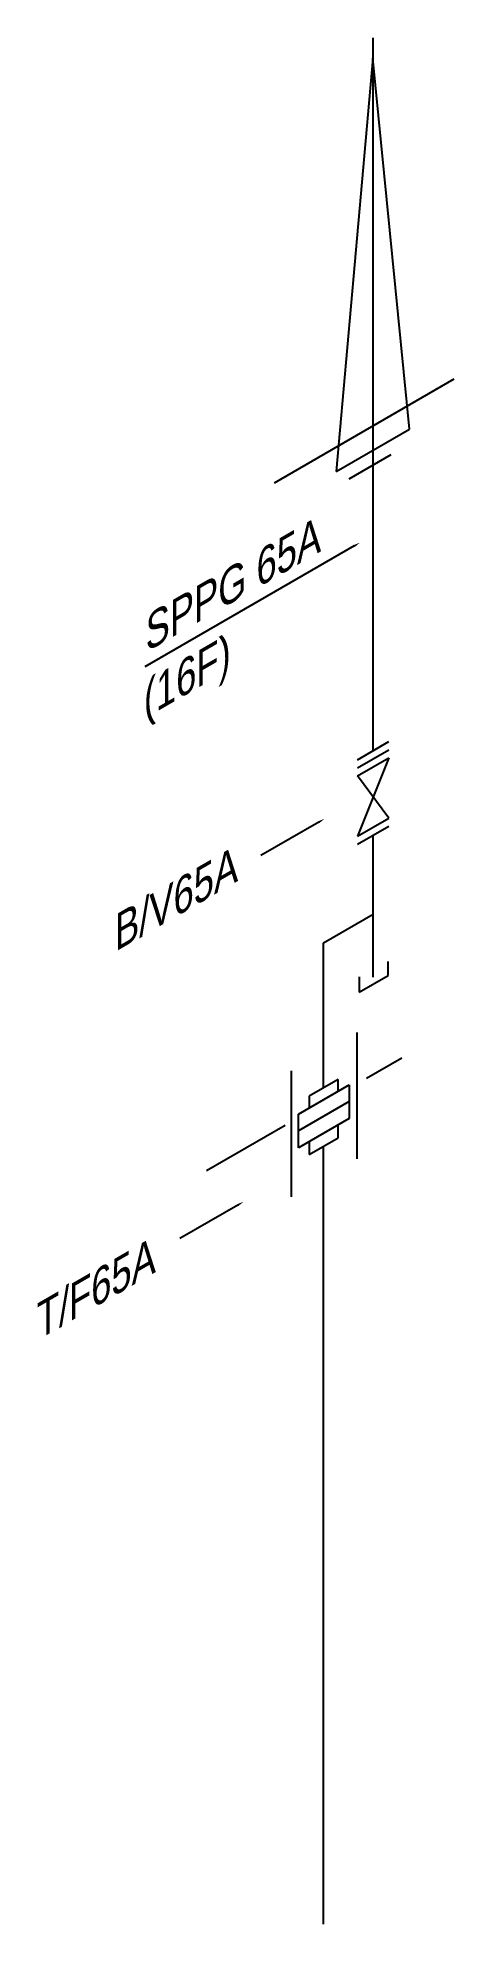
# Model space of a CAD drawing. Extents: x 207357 to 2790028, y 575219 to 1181204.
# Drawn here: x 207357 to 219843, y 1098615 to 1155130 of the extents above; entities that cross this region are included whole.
import ezdxf

# ---------------------------------------------------------------- set-up
doc = ezdxf.new("R2010")
doc.units = 0
doc.header["$LTSCALE"] = 100
doc.layers.add('GAS', color=1, linetype='CONTINUOUS')
doc.layers.add('GTEXT', color=2, linetype='CONTINUOUS')
doc.styles.get("Standard").update_dxf_attribs({"font": 'Dotum.ttf'})

msp = doc.modelspace()

# ---------------------------------------------------------------- texts
at = {"layer": 'GTEXT', "oblique": 30}
for s, p in [('SPPG 65A', (210593, 1136711)), ('(16F)', (210541, 1134721)), ('B/V65A', (209677, 1127743)), ('T/F65A', (207332, 1116097))]:
    msp.add_text(s, height=959.9, rotation=30, dxfattribs=at).set_placement(p)

# ---------------------------------------------------------------- linework, layer by layer
at = {"layer": 'GAS'}
for p, q in [((217412, 1137648), (217412, 1155130)), ((217412, 1133773), (217412, 1137648)), ((217412, 1126983), (217412, 1131240)), ((215924, 1128017), (217412, 1128876)), ((215924, 1123672), (215924, 1128017)), ((215924, 1098615), (215924, 1121925))]:
    msp.add_line(p, q, dxfattribs=at)
at = {"layer": 'GAS', "color": 50}
for p, q in [((216843, 1139904), (210570, 1136283)), ((215778, 1131629), (214045, 1130629)), ((213353, 1120159), (211620, 1119159))]:
    msp.add_line(p, q, dxfattribs=at)
for points in [[(216826, 1139933), (217016, 1140004), (216860, 1139875)], [(215761, 1131658), (215951, 1131729), (215794, 1131600)], [(213336, 1120188), (213526, 1120259), (213369, 1120130)]]:
    msp.add_solid(points, dxfattribs=at)
at = {"layer": 'GTEXT'}
for p, q in [((217404, 1154518), (216306, 1142132)), ((218501, 1143400), (217404, 1154518)), ((214452, 1141801), (219843, 1144913)), ((216306, 1142132), (218501, 1143400)), ((216688, 1141916), (217950, 1142644)), ((216942, 1133502), (217883, 1134045)), ((216942, 1133258), (217883, 1133801)), ((216942, 1133018), (217883, 1133562)), ((217883, 1133562), (216942, 1131208)), ((217883, 1131751), (216942, 1133018)), ((216942, 1131208), (217883, 1131751)), ((216942, 1130968), (217883, 1131512)), ((216989, 1126534), (217859, 1127036)), ((216989, 1126997), (216989, 1126534)), ((217859, 1127036), (217859, 1127461)), ((216926, 1125327), (216926, 1121545)), ((214949, 1124186), (214949, 1120403)), ((217208, 1123959), (218268, 1124571)), ((215178, 1122883), (216691, 1123757)), ((216360, 1123924), (215488, 1123421)), ((216360, 1123566), (216360, 1123924)), ((216691, 1123757), (216691, 1122750)), ((216691, 1123261), (215178, 1122388)), ((215488, 1123421), (215488, 1123062)), ((212417, 1121193), (214774, 1122553)), ((215178, 1121876), (215178, 1122883)), ((216691, 1122750), (215178, 1121876)), ((216360, 1122177), (216360, 1122559)), ((215488, 1121673), (216360, 1122177)), ((215488, 1122055), (215488, 1121673))]:
    msp.add_line(p, q, dxfattribs=at)

msp.set_redraw_order([(e.dxf.handle, doc.entitydb.next_handle()) for e in msp.query("TEXT MTEXT ATTDEF DIMENSION ARC_DIMENSION")])  # texts and dimensions are drawn at this point

doc.saveas('drawing.dxf')
